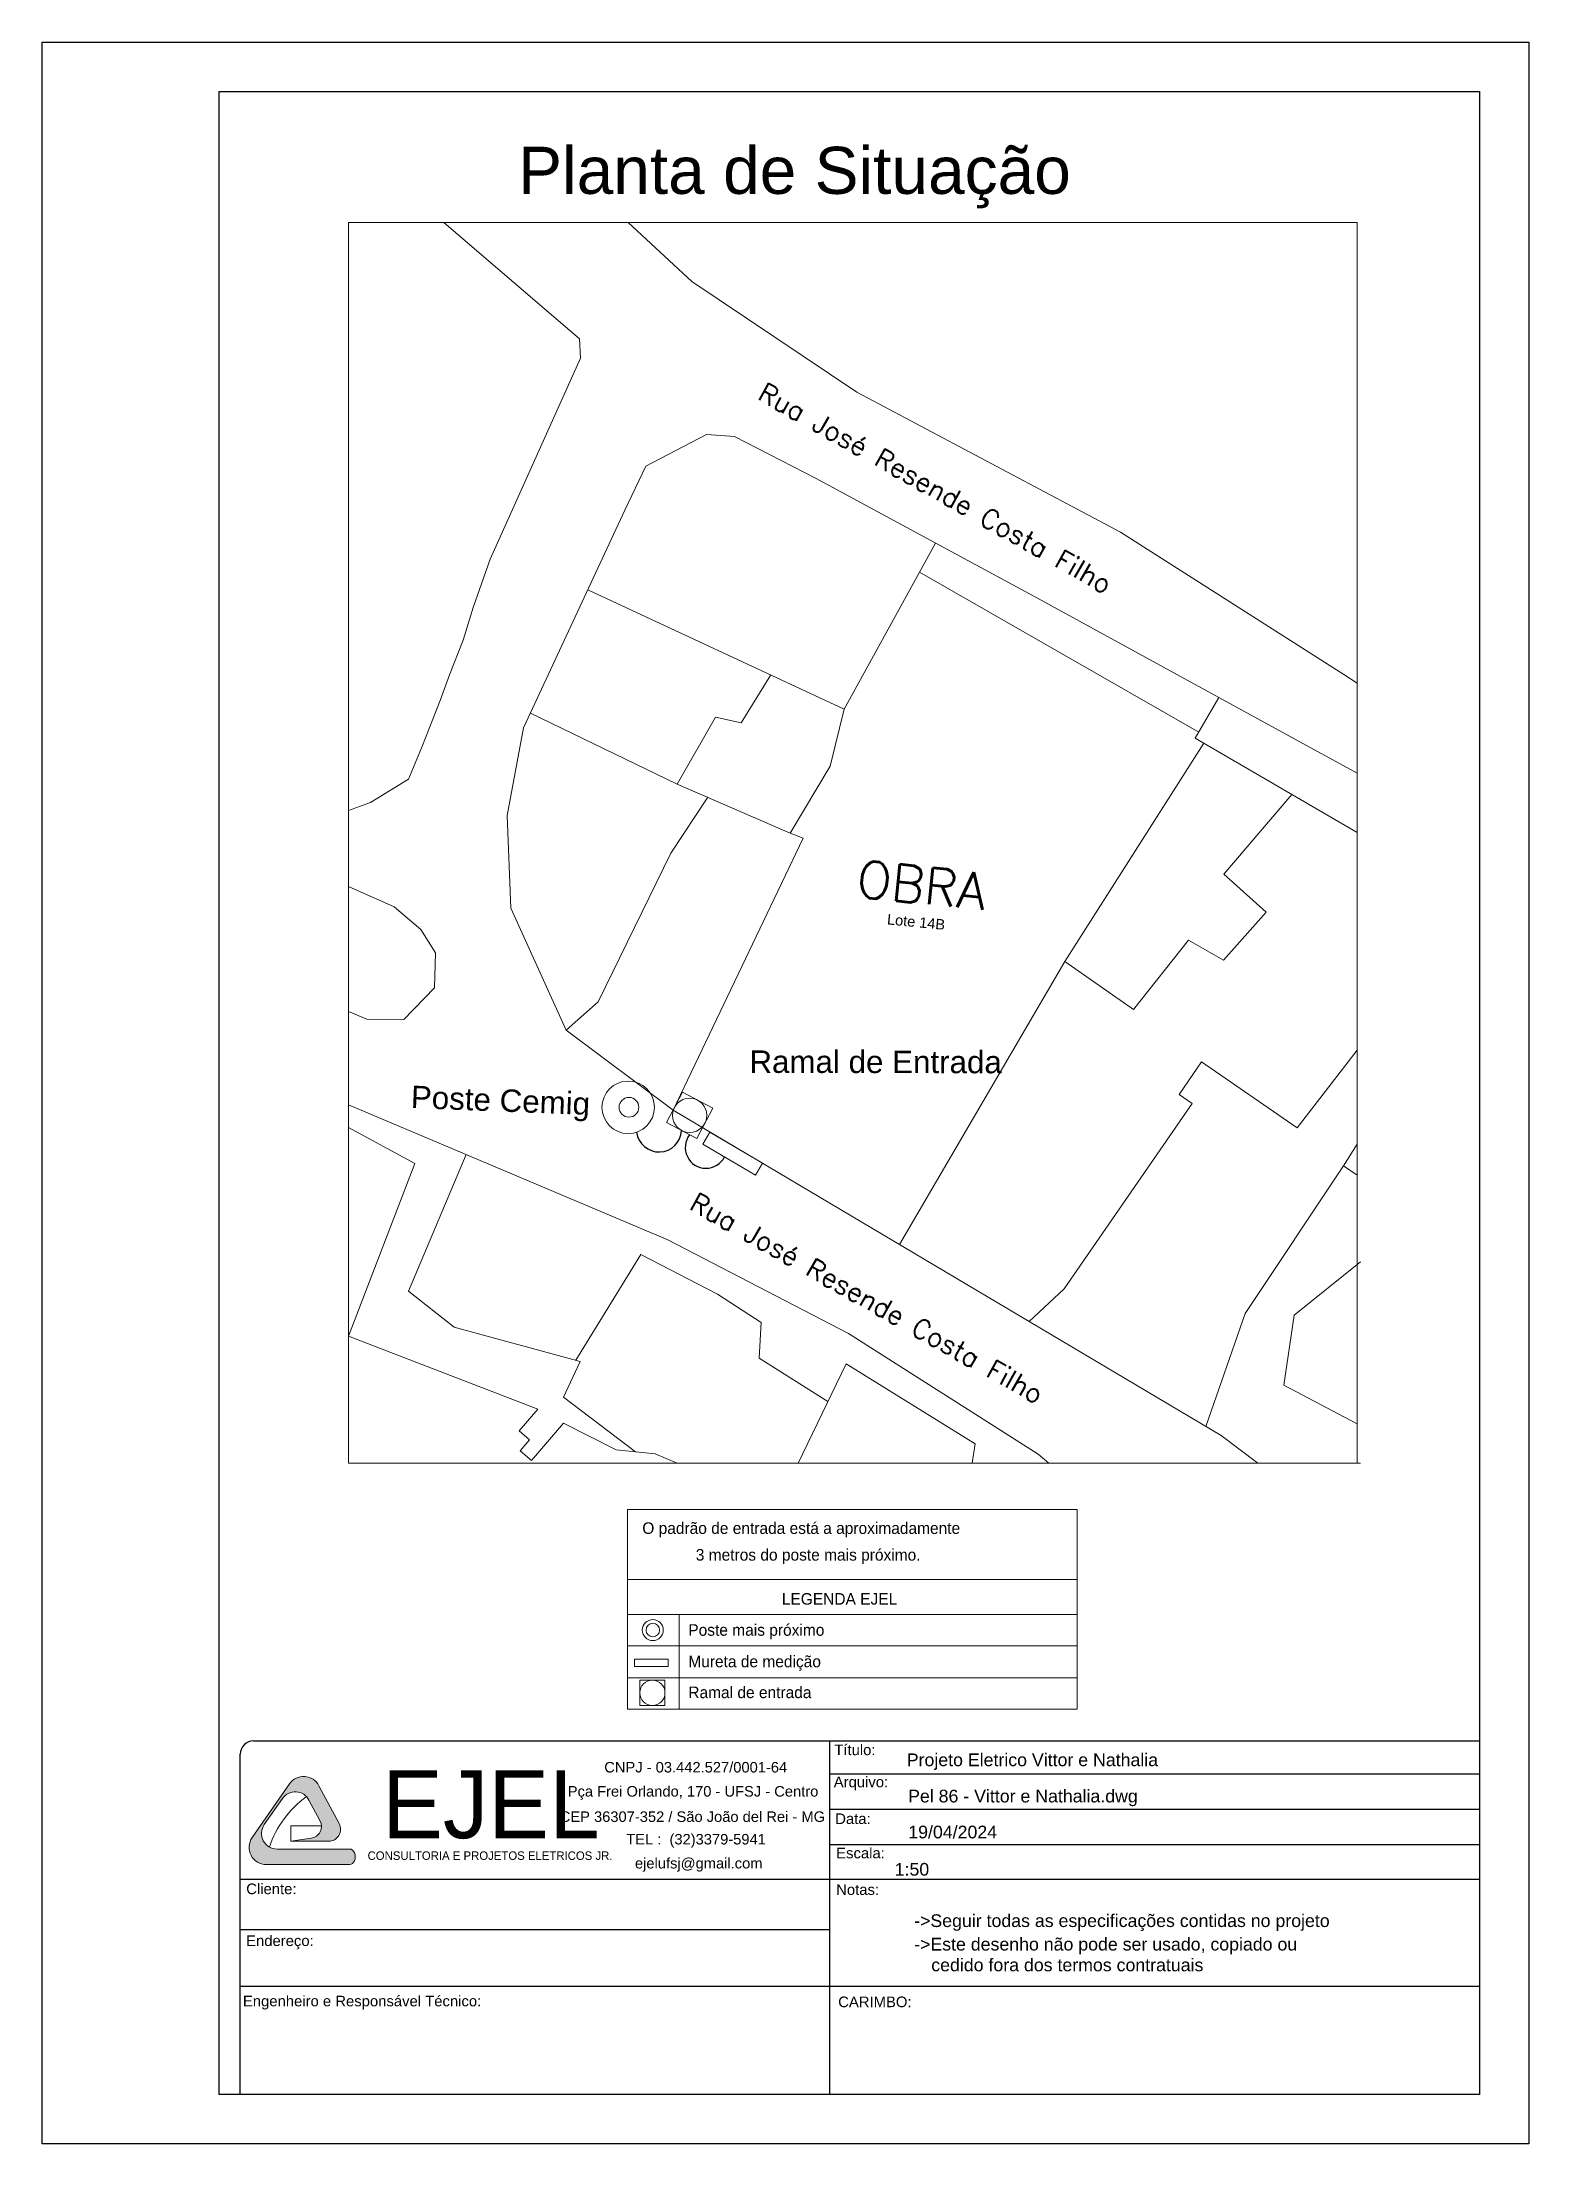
# Model space of a CAD drawing. Header units: millimetres. Extents: x 20625 to 81245, y 3427 to 18613.
# Drawn here: x 72437 to 73487, y 14606 to 16091 of the extents above; entities that cross this region are included whole.
import ezdxf

# ---------------------------------------------------------------- set-up
doc = ezdxf.new("R2010")
doc.units = ezdxf.units.MM
for name, color, linetype, lineweight in [('02', 7, 'Continuous', 20), ('1', 1, 'Continuous', 13), ('EJEL05130C', 130, 'Continuous', 30), ('EJEL0550C', 50, 'Continuous', 35), ('EJEL0910C', 10, 'Continuous', 9), ('EJELFORMATO', 170, 'Continuous', 25), ('HACHURA', 1, 'Continuous', 5)]:
    doc.layers.add(name, color=color, linetype=linetype, lineweight=lineweight)
doc.styles.add('AGEONE', font='')
doc.styles.add('AR', font='arial.ttf')
doc.styles.add('PADRÃO', font='', dxfattribs={"height": 0.2})
doc.styles.add('ROMANS', font='romans.shx')
doc.styles.get("Standard").update_dxf_attribs({"font": 'arial.ttf'})
doc.styles.get('AGEONE').set_extended_font_data('Ageone')
doc.styles.get('PADRÃO').set_extended_font_data('AvantGarde Bk BT')

msp = doc.modelspace()

# ---------------------------------------------------------------- texts
at = {"layer": 'EJEL05130C', "style": 'ROMANS'}
for p in [(72941.53097697799, 15839.45903937835), (72893.20743487027, 15267.20617819961)]:
    msp.add_text('Rua José Resende Costa Filho', height=13.64869147853667, rotation=330.618885929635, dxfattribs=at).set_placement(p)
at = {"layer": 'EJEL05130C', "insert": (72773.36949825835, 16017.30897666366), "char_height": 33.28397104570214, "width": 400.7572429833703, "attachment_point": 1}
msp.add_mtext('Planta de Situação', dxfattribs=at)
at = {"layer": 'EJEL05130C', "ltscale": 0.2, "insert": (73014.25551428011, 15513.44919656784), "char_height": 25.97851371083189, "width": 125.2494834103076, "attachment_point": 1, "rotation": 353.95986127882145, "style": 'ROMANS'}
msp.add_mtext('OBRA', dxfattribs=at)
at = {"layer": 'EJEL05130C', "insert": (73034.36176467534, 15475.29401780369), "char_height": 7.341087888855443, "width": 70.07601421540748, "attachment_point": 1, "rotation": 354.45303092962945}
msp.add_mtext('Lote 14B', dxfattribs=at)
at = {"layer": 'EJEL05130C', "char_height": 15.83139298886789, "attachment_point": 1}
for s, width, insert, rotation in [('Ramal de Entrada', 184.2837519093363, (72936.7240347898, 15378.89198115293), 359.8982567911568), ('Poste Cemig', 151.1221411504687, (72698.02719511837, 15354.07238347297), 357.74453574839873)]:
    msp.add_mtext_dynamic_manual_height_columns(s, width=width, gutter_width=158.3139298886789, heights=[0], dxfattribs=dict(at, insert=insert, rotation=rotation))
at = {"layer": 'EJEL0550C', "style": 'PADRÃO'}
for s, p in [('O padrão de entrada está a aproximadamente', (72861.07009509823, 15037.30159453394)), ('3 metros do poste mais próximo.', (72898.83391265554, 15018.44366825033)), ('LEGENDA EJEL', (72959.61252975503, 14987.31821574327)), ('Poste mais próximo', (72893.56421309966, 14965.3593783224)), ('Mureta de medição', (72893.56421309966, 14943.09186750797)), ('Ramal de entrada', (72893.56421309966, 14921.29214822188))]:
    msp.add_text(s, height=8.182781707098412, dxfattribs=at).set_placement(p)
at = {"layer": 'EJEL0550C'}
for s, p in [('Título:', (72996.64582553299, 14881.00037287007)), ('Arquivo:', (72996.26692851691, 14858.31141834534)), ('Data:', (72997.30808707322, 14832.34046956061)), ('Escala:', (72997.98990165596, 14808.09125303811)), ('Cliente:', (72581.37516448797, 14782.80228712523)), ('Notas:', (72997.97396605319, 14782.24475648052)), ('Endereço:', (72581.28714438941, 14746.15504822258)), ('Engenheiro e Responsável Técnico:', (72579.03313899602, 14703.53266601207)), ('CARIMBO:', (72999.4040506995, 14702.94643893602))]:
    msp.add_text(s, height=7.499999999997021, dxfattribs=at).set_placement(p)
at = {"layer": 'EJEL0910C'}
for s, height, p in [('Projeto Eletrico Vittor e Nathalia ', 8.965787222641456, (73047.82019461726, 14873.21954933874, 836659.2000000005)), ('Pel 86 - Vittor e Nathalia.dwg', 8.965787222641456, (73048.76686231859, 14847.61304544001, 836659.2000000005)), ('19/04/2024', 8.965787222641456, (73048.91129064112, 14822.21456737418, 836659.2000000005)), ('1:50', 8.965787222638104, (73039.29358309403, 14795.87600791086)), ('->Seguir todas as especificações contidas no projeto', 8.965787222638104, (73053.03145236889, 14759.5775708385)), ('->Este desenho não pode ser usado, copiado ou', 8.965787222638104, (73053.03145236889, 14742.97591419937)), ('    cedido fora dos termos contratuais', 8.965787222638104, (73051.232539773, 14728.31193078303))]:
    msp.add_text(s, height=height, dxfattribs=at).set_placement(p)
for s, height, style, p in [('EJEL', 48.04040216260757, 'AGEONE', (72677.39850976654, 14822.31359647783)), ('CNPJ - 03.442.527/0001-64', 7.425507176293427, 'AR', (72834.21179929803, 14868.7497315965)), ('Pça Frei Orlando, 170 - UFSJ - Centro', 7.425507176293427, 'AR', (72808.41271368696, 14851.73667689251)), ('CEP 36307-352 / São João del Rei - MG', 7.425507176293427, 'AR', (72802.76359477892, 14833.8370045701)), ('TEL :  (32)3379-5941', 7.425507176293427, 'AR', (72849.7298248689, 14817.89312366576)), ('CONSULTORIA E PROJETOS ELETRICOS JR.', 5.999999999997617, 'AGEONE', (72667.05730825936, 14807.01695656289)), ('ejelufsj@gmail.com', 7.425507176293427, 'AR', (72855.87493141761, 14800.94446722399))]:
    msp.add_text(s, height=height, dxfattribs=dict(at, style=style)).set_placement(p)

# ---------------------------------------------------------------- hatches: boundary and pattern name
at = {"layer": 'EJEL0910C'}
h = msp.add_hatch(color=256, dxfattribs=at)
h.dxf.hatch_style = 1
edge = h.paths.add_edge_path()
edge.add_arc((72625.92247307279, 14830.71856088281), 8.52231240695832, -81.4230188051423, 28.01405766307471, ccw=False)
edge.add_line((72627.19347450708, 14822.29155879942), (72612.81998294959, 14820.12367890558))
edge.add_line((72612.81998294908, 14820.1236789054), (72639.43661291304, 14820.1236789054))
edge.add_arc((72639.43661291333, 14828.64599131256), 8.522312406956294, 270, 388.0140576630612)
edge.add_line((72646.96038626017, 14832.64882073374), (72632.70837781556, 14859.43709222821))
edge.add_arc((72621.9601301766, 14853.71876448358), 12.17473200993796, 28.01405766304059, 145.1095997923543)
edge.add_line((72611.97383392791, 14860.68281407716), (72585.5818582677, 14822.83729273379))
edge.add_arc((72595.56815451587, 14815.87324314014), 12.17473200993696, 145.1095997923455, 269.9862535994334)
edge.add_line((72595.56523355555, 14803.69851148072), (72654.45295792581, 14803.68438314055))
edge.add_ellipse((72654.45437690541, 14809.18154522021), major_axis=(0.001418979510486892, 5.49716207993671), ratio=0.7056061408771387, start_angle=180, end_angle=360.0417428966182)
edge.add_line((72654.45296995783, 14814.6787065707), (72603.1128233746, 14814.66661143731))
edge.add_arc((72603.10999498397, 14825.62386988135), 10.95725880894664, 145.1095997923734, 270.0147897280216, ccw=False)
edge.add_line((72594.12232835994, 14831.89151451563), (72607.03555402752, 14850.40880037169))
edge.add_arc((72616.02322065168, 14844.14115573756), 10.95725880893985, 28.01405766305561, 145.109599792388, ccw=False)
edge.add_line((72625.69664352718, 14849.28765070774), (72633.44624642063, 14834.7213903043))

# ---------------------------------------------------------------- linework, layer by layer
for centre, radius, start, end in [((72872.85031430009, 15323.14269376584), 15.97029527368557, 187.2799596742769, 357.0044634924005), ((72906.06899163402, 15310.32864547339), 14.67660286517871, 142.3719548477176, 333.2326845325079)]:
    msp.add_arc(centre, radius, start, end)
at = {"layer": '02'}
for p, q in [((72653.52375366405, 15963.70994031677), (73365.9563000444, 15963.70994031677)), ((72653.52375366405, 15087.33376427334), (72653.52375366405, 15963.70994031677)), ((72720.97440520402, 15963.70994031677), (72816.82489763353, 15881.55678110706)), ((72895.97176528093, 15922.10740008345), (72851.09569957093, 15963.70994031677)), ((73365.9563000444, 15963.70994031677), (73365.9563000444, 15087.33376427334)), ((73012.65163769272, 15843.83146901114), (72895.97176528093, 15922.10740008345)), ((72816.82489763353, 15881.55678110706), (72817.32736284187, 15868.01639123614)), ((72817.32736284187, 15868.01639123614), (72753.56395473283, 15725.9659662942)), ((73198.83696834295, 15745.03473684674), (73012.65163769272, 15843.83146901114)), ((72863.47296517185, 15791.59774668458), (72906.35254364683, 15814.12965109185)), ((72906.35254364683, 15814.12965109185), (72926.24768223386, 15812.60050706596)), ((72926.24768223386, 15812.60050706596), (72983.89075842152, 15783.03445810395)), ((72848.84511396021, 15760.6100203637), (72863.47296517185, 15791.59774668458)), ((72983.89075842152, 15783.03445810395), (73140.06095729367, 15698.33841912038)), ((72777.15975913292, 15606.75630988287), (72848.84511396021, 15760.6100203637)), ((73356.4266791919, 15644.58990900204), (73198.83696834295, 15745.03473684674)), ((73068.16721177836, 15737.3286715297), (73003.52988811923, 15620.10350585996)), ((72753.56395473283, 15725.9659662942), (72741.52007384243, 15691.86457787555)), ((73253.98839547897, 15603.8026041764), (73056.83626006, 15716.77904760981)), ((73003.52988811923, 15620.10350585996), (72822.64697705526, 15704.38262802928)), ((73140.06095729367, 15698.33841912038), (73325.3082255206, 15596.79513427425)), ((72741.52007384243, 15691.86457787555), (72734.49415823724, 15668.79575031109)), ((72734.49415823724, 15668.79575031109), (72724.95973761802, 15644.22279958597)), ((72724.95973761802, 15644.22279958597), (72718.43533196427, 15626.16921987684)), ((72930.98575720348, 15610.31993737668), (72951.7780550706, 15644.21633683077)), ((73365.9563000444, 15638.45176756256), (73356.4266791919, 15644.58990900204)), ((72718.43533196427, 15626.16921987684), (72705.38747591389, 15593.07071695796)), ((73251.46908750615, 15599.48342346811), (73268.16976073089, 15628.11558213481)), ((72782.00436208567, 15617.15397258384), (72885.77630678294, 15567.09208582063)), ((72885.77630678294, 15567.09208582063), (72912.77187102502, 15614.21991092768)), ((72912.77187102502, 15614.21991092768), (72930.98575720348, 15610.31993737668)), ((72993.79295300516, 15579.7214700903), (73003.52988811923, 15620.10350585996)), ((72705.38747591389, 15593.07071695796), (72695.85974209402, 15570.44775300834)), ((72765.75494520916, 15544.88955444251), (72777.15975913292, 15606.75630988287)), ((73159.44946714725, 15441.72209641787), (73257.53359557541, 15595.95791317383)), ((73251.46908750615, 15599.48342346811), (73365.9563000444, 15532.92800928498)), ((73325.3082255206, 15596.79513427425), (73365.9563000444, 15574.75890189171)), ((72965.49632866053, 15532.26837373524), (72993.79295300516, 15579.7214700903)), ((72695.85974209402, 15570.44775300834), (72669.1039473714, 15554.09066999747)), ((72965.49632866053, 15532.26837373524), (72885.77630678294, 15567.09208582063)), ((72669.1039473714, 15554.09066999747), (72653.52375366405, 15548.42898142732)), ((72881.2225964239, 15518.2214138879), (72907.26870760262, 15557.70366418526)), ((73271.7528116661, 15503.30947119804), (73319.77553741583, 15559.77449908847)), ((72768.24243456805, 15479.50552163573), (72765.75494520916, 15544.88955444251)), ((72882.8662111361, 15336.57754388948), (72974.71933548135, 15528.84010502053)), ((72974.71933548135, 15528.84010502053), (72965.49632866053, 15532.26837373524)), ((72829.83358814484, 15413.23960587415), (72881.2225964239, 15518.2214138879)), ((72653.52375366405, 15494.58859141046), (72685.78846701233, 15480.43375471799)), ((73301.73630254684, 15476.53173027636), (73271.7528116661, 15503.30947119804)), ((72685.78846701233, 15480.43375471799), (72704.67485415426, 15464.39127832399)), ((72807.34397140896, 15393.21758137412), (72768.24243456805, 15479.50552163573)), ((73271.45274353746, 15442.6227153953), (73301.73630254684, 15476.53173027636)), ((72704.67485415426, 15464.39127832399), (72715.0623193195, 15447.7199988743)), ((72715.0623193195, 15447.7199988743), (72714.43280492332, 15423.18478453611)), ((73207.95776265954, 15407.77398244468), (73246.77845392755, 15456.75950425059)), ((73246.77845392755, 15456.75950425059), (73271.45274353746, 15442.6227153953)), ((73042.76132643377, 15241.6682833486), (73159.44946714725, 15441.72209641787)), ((73159.44946714725, 15441.72209641787), (73207.95776265954, 15407.77398244468)), ((72714.43280492332, 15423.18478453611), (72692.70643857085, 15400.71358649036)), ((72666.58015824441, 15401.02819310725), (72653.52375366405, 15406.37568523858)), ((72692.70643857085, 15400.71358649036), (72666.58015824441, 15401.02819310725)), ((72807.34397140896, 15393.21758137412), (72829.83358814484, 15413.23960587415)), ((72882.8662111361, 15336.57754388948), (72807.34397140896, 15393.21758137412)), ((73256.06832874197, 15370.74064083473), (73240.16198711902, 15347.76128178733)), ((73323.40153244816, 15324.13251140386), (73256.06832874197, 15370.74064083473)), ((73365.9563000444, 15379.11492878011), (73323.40153244816, 15324.13251140386)), ((72653.52375366405, 15340.43791197182), (72879.17165953686, 15245.02432892905)), ((73249.45980180714, 15341.32532260883), (73158.891983053, 15210.48502792493)), ((73240.16198711902, 15347.76128178733), (73249.45980180714, 15341.32532260883)), ((73134.28738368151, 15187.34098011964), (72882.8662111361, 15336.57754388948)), ((72700.45303821858, 15298.99889900135), (72653.52375366405, 15324.44465695206)), ((73356.22703046839, 15297.25107822761), (73365.9563000444, 15312.58736766788)), ((72653.52375366405, 15176.92696786818), (72700.45303821858, 15298.99889900135)), ((72695.92087854518, 15208.75432879772), (72736.72608433999, 15305.25640892798)), ((73286.88014490022, 15193.07609057296), (73356.22703046839, 15297.25107822761)), ((73365.9563000444, 15290.71834216864), (73356.22703046839, 15297.25107822761)), ((72879.17165953686, 15245.02432892905), (73006.71853615304, 15178.80394293858)), ((72860.0789368721, 15234.72967851009), (72814.1076044858, 15160.03303968603)), ((72914.20189082924, 15206.67267484616), (72860.0789368721, 15234.72967851009)), ((73368.20881965054, 15229.49580571759), (73321.44421075199, 15191.79100252764)), ((72728.27830061081, 15183.42500962203), (72695.92087854518, 15208.75432879772)), ((72944.98409401893, 15186.72858418866), (72914.20189082924, 15206.67267484616)), ((73158.891983053, 15210.48502792493), (73134.28738368151, 15187.34098011964)), ((73259.02965957584, 15113.29746014545), (73286.88014490022, 15193.07609057296)), ((73321.44421075199, 15191.79100252764), (73314.00466884417, 15142.40350616558)), ((72787.2086977799, 15125.53318123081), (72653.52375366405, 15176.92696786818)), ((72817.26240536247, 15159.17322836367), (72728.27830061081, 15183.42500962203)), ((72943.6314500357, 15161.37588486023), (72944.98409401893, 15186.72858418866)), ((73006.71853615304, 15178.80394293858), (73140.71148734484, 15093.69362405528)), ((73269.75620701614, 15106.9304821185), (73134.28738368151, 15187.34098011964)), ((72805.39811279751, 15133.84390918797), (72817.26240536247, 15159.17322836367)), ((72992.12429621817, 15130.75479520584), (72943.6314500357, 15161.37588486023)), ((73005.01722334657, 15157.48452504969), (72971.18041871086, 15087.33376427334)), ((73096.15829851796, 15100.89758235113), (73005.01722334657, 15157.48452504969)), ((72856.36871848856, 15095.28019301781), (72805.39811279751, 15133.84390918797)), ((73314.00466884417, 15142.40350616558), (73365.9563000444, 15115.19468609855)), ((72774.00356982026, 15110.13760484892), (72787.2086977799, 15125.53318123081)), ((72781.46059518318, 15103.74154849656), (72774.00356982026, 15110.13760484892)), ((72774.76502341352, 15095.93532451184), (72781.46059518318, 15103.74154849656)), ((72805.40479959686, 15115.48966891794), (72782.75469967653, 15089.08240164673)), ((72842.61683799214, 15096.6276281372), (72805.40479959686, 15115.48966891794)), ((73295.68665306042, 15087.33376427334), (73269.75620701614, 15106.9304821185)), ((72782.75469967653, 15089.08240164673), (72774.76502341352, 15095.93532451184)), ((72870.120598985, 15093.93275789842), (72842.61683799214, 15096.6276281372)), ((72885.60504995634, 15087.33376427334), (72870.120598985, 15093.93275789842)), ((73094.09644218285, 15087.33376427334), (73096.15829851796, 15100.89758235113)), ((73140.71148734484, 15093.69362405528), (73148.14823595967, 15087.33376427334)), ((73368.12871237594, 15087.33376427334), (72653.52375366405, 15087.33376427334))]:
    msp.add_line(p, q, dxfattribs=at)
at = {"layer": '1'}
for points in [[(72908.73183437918, 15321.11392860284), (72945.94879283059, 15299.23052027324), (72941.03075211245, 15290.86644305493), (72903.81379366104, 15312.74985138454)], [(72855.64644970292, 14948.85505541454), (72879.38294021614, 14948.85505541454), (72879.38294021614, 14943.52055609474), (72855.64644970292, 14943.52055609474)]]:
    msp.add_lwpolyline(points, close=True, dxfattribs=at)
for radius in [7.428971140562793, 4.755572152112688]:
    msp.add_circle((72868.48197256314, 14969.37219009019), radius, dxfattribs=at)
at = {"layer": 'EJEL0910C'}
for p, q in [((72878.09662201638, 15328.03009874666), (72889.53901341268, 15349.43148458599)), ((72910.94042156778, 15337.98908125842), (72889.53901341268, 15349.43148458599)), ((72878.09662201638, 15328.03009874666), (72899.49803017145, 15316.58769541909)), ((72899.49803017145, 15316.58769541909), (72910.94042156778, 15337.98908125842)), ((72850.60336493774, 14913.44516263314), (72850.60336493774, 15054.54497627715)), ((72850.60336493774, 15054.54497627715), (73168.16153860613, 15054.54497627715)), ((73168.15281552638, 14913.44516263314), (73168.16153860613, 15054.54497627715)), ((72850.60336493774, 15005.15585372223), (73168.15848405508, 15005.13622181298)), ((72850.60336493774, 14980.46062399016), (73168.15695856143, 14980.46062399016)), ((72887.16524111075, 14913.44516263314), (72887.16524111075, 14980.46062399016)), ((72850.60336493774, 14958.17109840782), (73168.1555793637, 14958.15146667829)), ((72850.60336493774, 14935.73468821515), (73168.15419229657, 14935.71505657128)), ((72859.27910569837, 14916.09947152179, -0.06270593107355224), (72859.27910569837, 14933.91444187039, -0.06270593107355224)), ((72877.09409462308, 14933.91444187039, -0.06270593107355224), (72859.27910569837, 14933.91444187039, -0.06270593107355224)), ((72877.09409462308, 14916.09947152179, -0.06270593107355224), (72877.09409462308, 14933.91444187039, -0.06270593107355224)), ((72850.60336493774, 14913.44516263314), (73168.15281552638, 14913.44516263314)), ((72859.27910569837, 14916.09947152179, -0.06270593107355224), (72877.09409462308, 14916.09947152179, -0.06270593107355224)), ((72585.58185826721, 14822.83729273372), (72611.97383392791, 14860.68281407716)), ((72594.12232835994, 14831.89151451563), (72607.03555402765, 14850.40880037184)), ((72632.7083778164, 14859.43709222825), (72646.96038626017, 14832.64882073374)), ((72625.69664352718, 14849.28765070774), (72633.44624642076, 14834.72139030428)), ((72634.43707768984, 14831.08093771432), (72612.81998294908, 14831.08093771432)), ((72612.81998294908, 14820.1236789054), (72612.81998294908, 14831.08093771432)), ((72612.81998294908, 14820.1236789054), (72627.19347450708, 14822.29155879942)), ((72654.45296995783, 14814.6787065707), (72603.11282337592, 14814.66661143736)), ((72639.43661291333, 14820.1236789054), (72612.81998294908, 14820.1236789054)), ((72639.43661291333, 14820.1236789054), (72612.81998294908, 14820.1236789054)), ((72654.45295792537, 14803.68438314044), (72595.56523355555, 14803.69851148072))]:
    msp.add_line(p, q, dxfattribs=at)
for centre, radius in [((72894.51852770457, 15333.00960106038), 12.13413434208045), ((72868.18660016095, 14925.00696590099, -0.06270593107355224), 8.90749446232028)]:
    msp.add_circle(centre, radius, dxfattribs=at)
for centre, radius, start, end in [((72621.9601301766, 14853.71876448358), 12.17473200993999, 28.01405766223634, 145.1095997921657), ((72667.23905510183, 14792.35334319164), 73.4833947464415, 126.1074537211275, 161.1486609989936), ((72616.02322065168, 14844.14115573756), 10.95725880894599, 28.01405766223634, 145.1095997921657), ((72595.56815451587, 14815.87324314014), 12.17473200993999, 145.1095997921657, 269.9862536009411), ((72603.10999498397, 14825.62386988135), 10.95725880894599, 145.1095997921657, 270.0147897266933), ((72625.92247307279, 14830.71856088281), 8.522312406957989, 278.5769811917692, 28.01405766223634), ((72639.43661291333, 14828.64599131256), 8.522312406957989, 270, 28.01405766223634)]:
    msp.add_arc(centre, radius, start, end, dxfattribs=at)
msp.add_ellipse((72654.45437690541, 14809.18154522078), major_axis=(0.001418979510486892, 5.497162079936708), ratio=0.7056061408771388, start_param=3.141592653589793, end_param=6.283913858164894, dxfattribs=at)
at = {"layer": 'EJELFORMATO'}
for p, q in [((72577.19304088617, 14641.11187629912), (72577.19304088617, 14881.77244348927)), ((72586.53247369528, 14891.11187629894), (73452.19304088541, 14891.11187629894)), ((72993.1592652263, 14891.0242468593), (72993.1592652263, 14641.11187629912)), ((72993.2801207701, 14867.83180253655), (73452.19304088541, 14867.83180253655)), ((72993.2801207701, 14842.83180253649), (73452.19304088541, 14842.83180253649)), ((72993.18836513186, 14817.8318025367), (73452.19304088541, 14817.8318025367)), ((73452.0880252596, 14793.24699683025), (72577.19304088617, 14793.24699683025)), ((72577.19304088617, 14757.92523395434), (72993.18484889311, 14757.92523395434)), ((72577.19304088617, 14717.83180253672), (73452.05695504793, 14717.83180253672))]:
    msp.add_line(p, q, dxfattribs=at)
at = {"layer": 'EJELFORMATO', "color": 7}
msp.add_lwpolyline([(72437.19304088579, 14606.30960995047), (72437.19304088579, 16091.30960994965), (73487.19304088579, 16091.30960994965), (73487.19304088579, 14606.30960995047)], close=True, dxfattribs=at)
at = {"layer": 'EJELFORMATO'}
msp.add_lwpolyline([(72562.19304088585, 14641.30960995056), (72562.19304088585, 16056.30960994984), (73452.19304088541, 16056.30960994984), (73452.19304088541, 14641.30960995056)], close=True, dxfattribs=at)
msp.add_arc((72586.53247369528, 14881.77244348927), 9.339432809798309, 90, 180, dxfattribs=at)
at = {"layer": 'HACHURA'}
for centre, radius in [((72851.12721009587, 15338.69840015405), 18.53722716855363), ((72851.64279642263, 15338.69840015405), 6.957616411730638)]:
    msp.add_circle(centre, radius, dxfattribs=at)

msp.set_redraw_order([(e.dxf.handle, doc.entitydb.next_handle()) for e in msp.query("TEXT MTEXT ATTDEF DIMENSION ARC_DIMENSION")])  # texts and dimensions are drawn at this point

doc.saveas('drawing.dxf')
